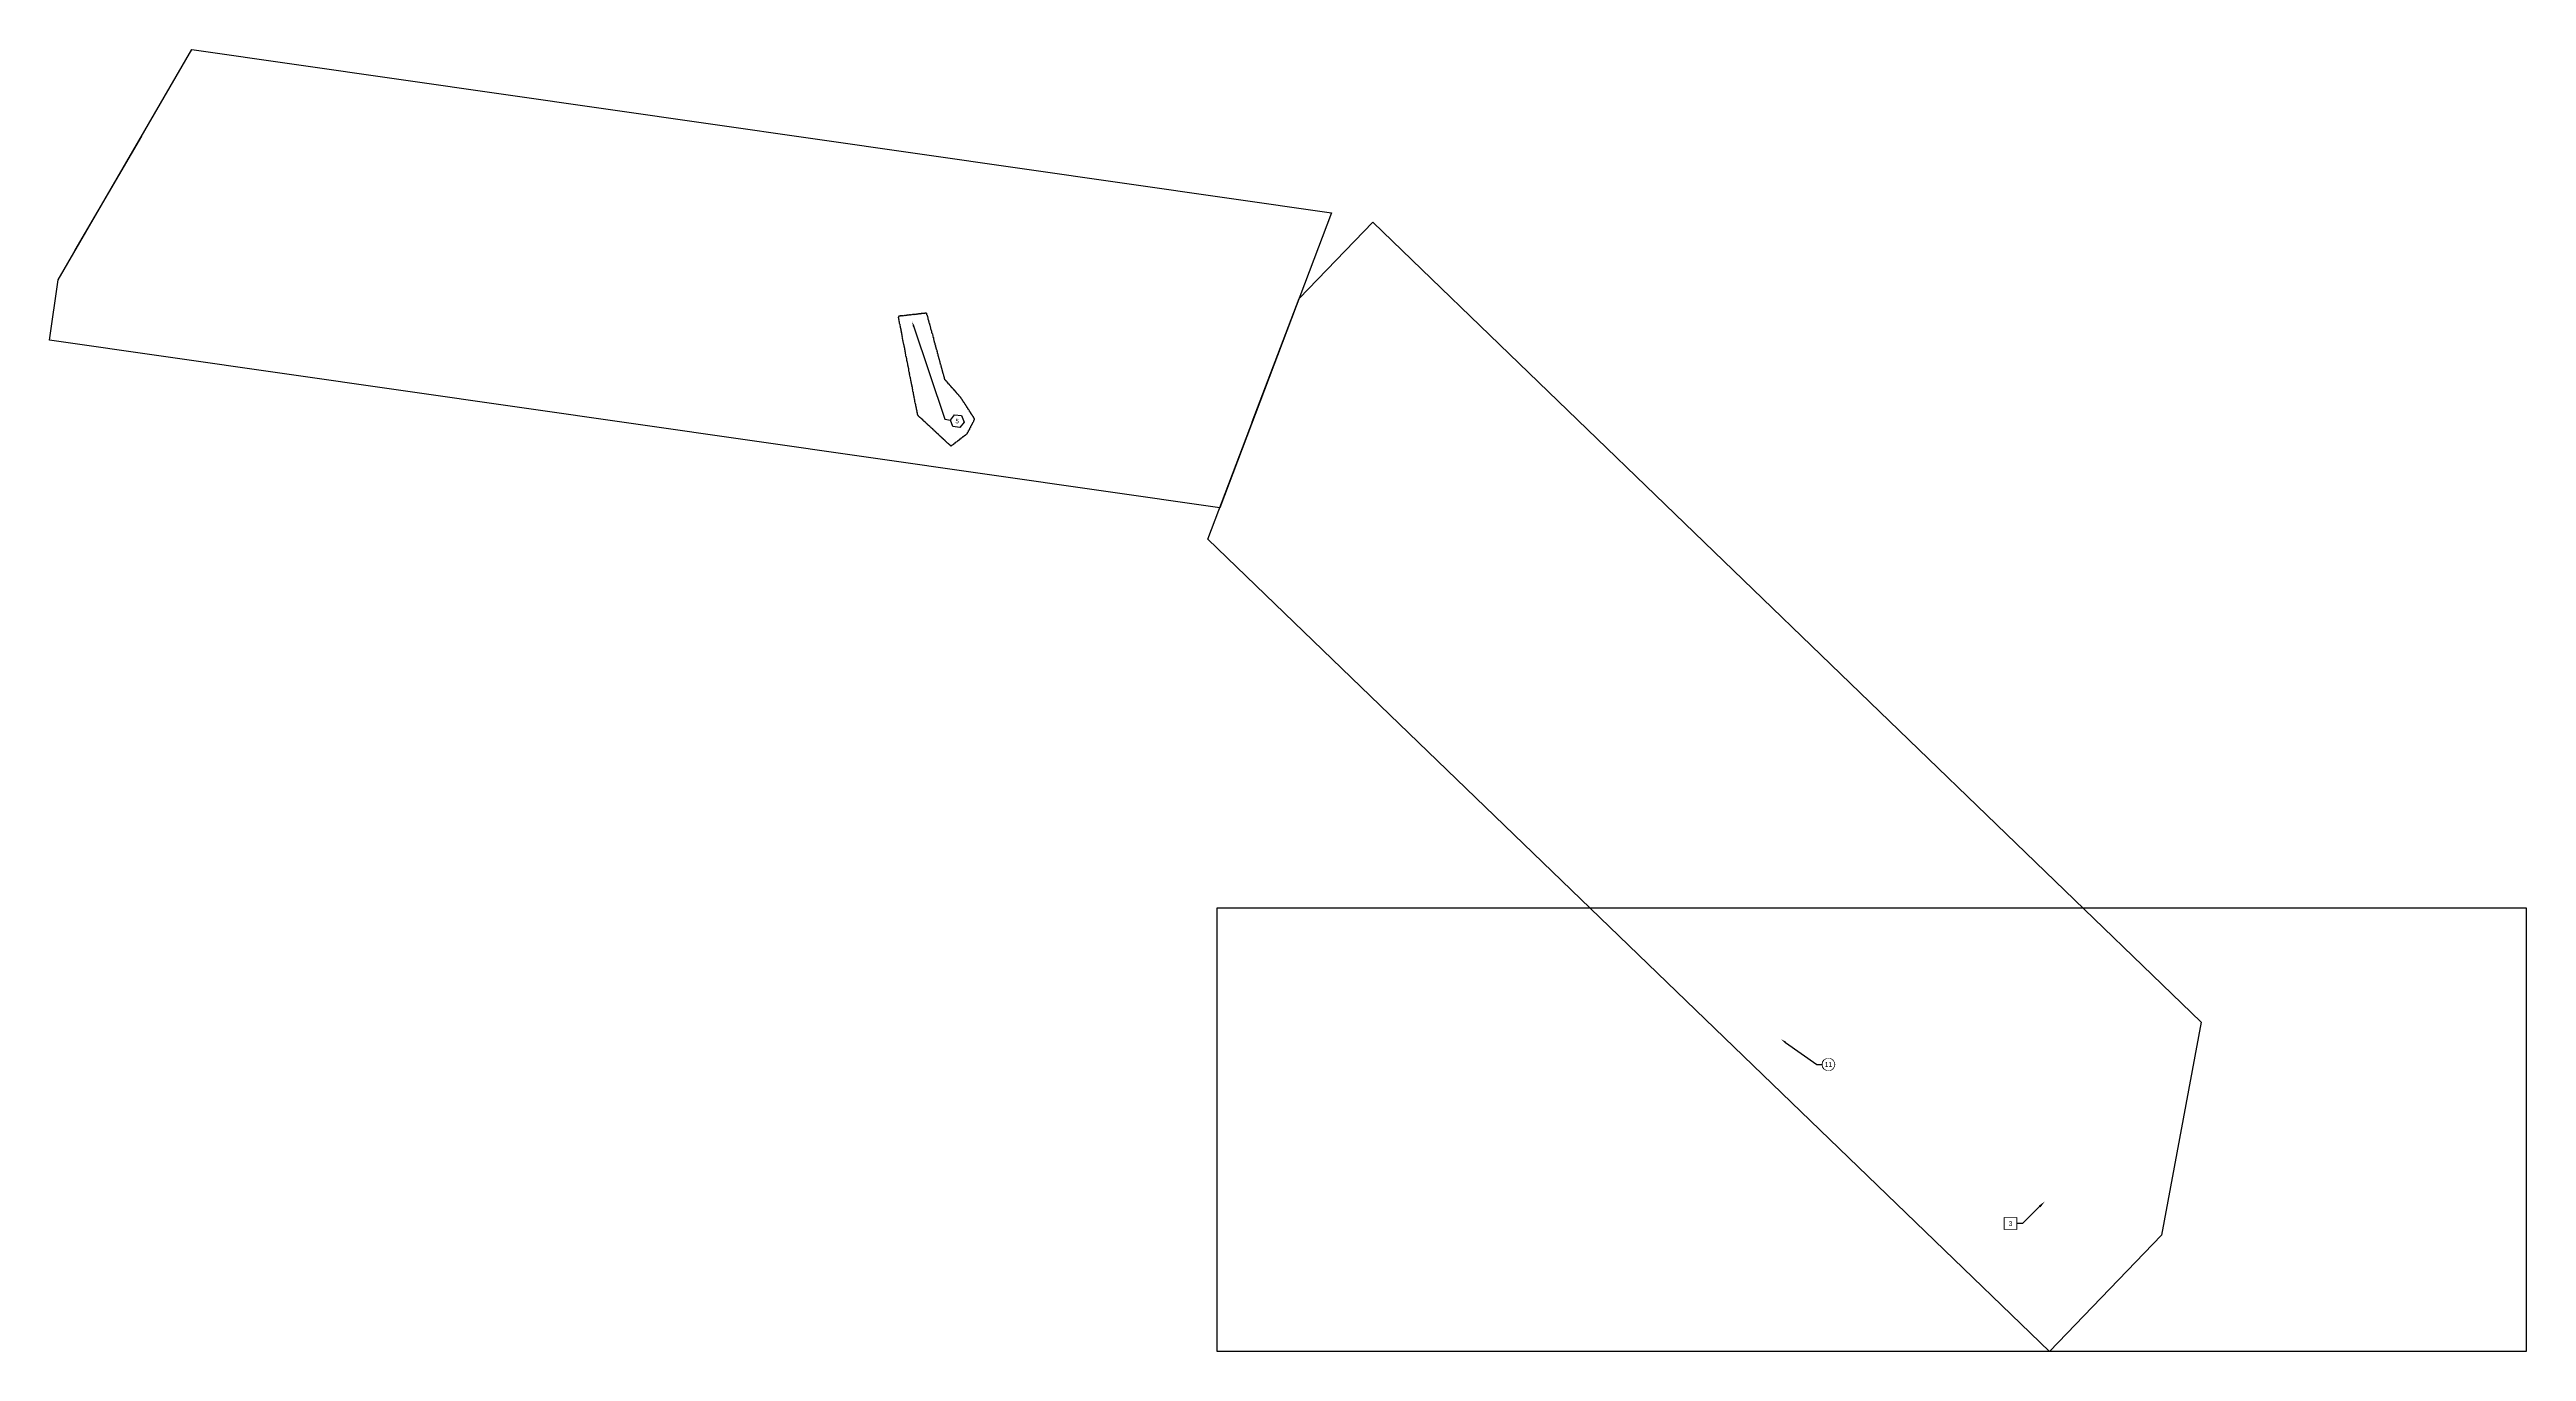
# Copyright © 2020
# Model space of a CAD drawing. Header units: feet. Extents: x 587216 to 589279, y 1029711 to 1030796.
import ezdxf
from ezdxf import colors
from ezdxf.entities.mleader import LeaderData, LeaderLine
from ezdxf.enums import TextEntityAlignment as Align
from ezdxf.math import Vec2, Vec3

# ---------------------------------------------------------------- set-up
doc = ezdxf.new("R2010")
doc.units = ezdxf.units.FT
doc.header["$MEASUREMENT"] = 0
doc.set_wipeout_variables(frame=1)
doc.layers.get('0').update_dxf_attribs({"color": 30})
for name, color, linetype in [('C-DIMS', 2, 'Continuous'), ('C-LABEL', 4, 'Continuous'), ('C-MATCHLINE', 251, 'Continuous'), ('PV-ANNO', 31, 'Continuous')]:
    doc.layers.add(name, color=color, linetype=linetype)
doc.layers.add('VP', color=7, linetype='Continuous', plot=False)
doc.styles.add('ARIAL', font='arial.ttf')
doc.styles.get("Standard").update_dxf_attribs({"font": 'SIMPLEX.SHX'})

# ---------------------------------------------------------------- blocks, each defined once
blk = doc.blocks.new('KN-CIRC')
at = {"linetype": 'ByBlock', "transparency": 16777216}
blk.add_circle((0, 0), 0.125, dxfattribs=at)
at = {"transparency": 16777216, "style": 'ARIAL'}
blk.add_attdef('KN', text='', height=0.1, dxfattribs=at).set_placement((0, 0), align=Align.MIDDLE)
at = {"transparency": 16777216}
blk.add_wipeout([(0.047, -0.114), (0.068, -0.102), (0.087, -0.087), (0.102, -0.068), (0.114, -0.047), (0.121, -0.024), (0.123, 0), (0.121, 0.024), (0.114, 0.047), (0.102, 0.068), (0.087, 0.087), (0.068, 0.102), (0.047, 0.114), (0.024, 0.121), (0, 0.123), (-0.024, 0.121), (-0.047, 0.114), (-0.068, 0.102), (-0.087, 0.087), (-0.102, 0.068), (-0.114, 0.047), (-0.121, 0.024), (-0.123, 0), (-0.121, -0.024), (-0.114, -0.047), (-0.102, -0.068), (-0.087, -0.087), (-0.068, -0.102), (-0.047, -0.114), (-0.024, -0.121), (0, -0.123), (0.024, -0.121)], dxfattribs=at)
blk = doc.blocks.new('KN-SQ')
at = {"transparency": 16777216}
blk.add_lwpolyline([(-1, -1), (-1, -0.75), (-0.75, -0.75), (-0.75, -1)], close=True, dxfattribs=at)
at = {"transparency": 16777216, "style": 'ARIAL'}
blk.add_attdef('KN', text='', height=0.1, dxfattribs=at).set_placement((-0.875, -0.875), align=Align.MIDDLE_CENTER)
at = {"transparency": 16777216}
blk.add_wipeout([(-0.9975, -0.9975), (-0.9975, -0.7525), (-0.7525, -0.7525), (-0.7525, -0.9975)], dxfattribs=at)
blk = doc.blocks.new('_TagHexagon')
at = {"color": 0, "linetype": 'ByBlock', "transparency": 16777216}
blk.add_lwpolyline([(-0.144, 0), (-0.072, 0.125), (0.072, 0.125), (0.144, 0), (0.072, -0.125), (-0.072, -0.125)], close=True, dxfattribs=at)
at = {"layer": 'C-DIMS', "color": 0, "transparency": 16777216, "style": 'ARIAL'}
blk.add_attdef('TAGNUMBER', text='', height=0.0938, dxfattribs=at).set_placement((0, 0), align=Align.MIDDLE)

msp = doc.modelspace()

# ---------------------------------------------------------------- linework, layer by layer
at = {"layer": 'C-MATCHLINE'}
for p, q in [((587237.1, 1030628.5), (587292.4, 1030723.6)), ((588217.5, 1030485.5), (588256.5, 1030588.3))]:
    msp.add_line(p, q, dxfattribs=at)
at = {"layer": 'PV-ANNO', "flags": 128}
msp.add_lwpolyline([(587986.1, 1030487.9, 0.520567), (587985.8, 1030488.4, 0.520567), (587985.5, 1030488.8, 0.520567), (587985.2, 1030489.3, 0.520567), (587984.7, 1030490.1, 0.520567), (587984.4, 1030490.6, 0.520567), (587983.9, 1030491.3, 0.520567), (587983.6, 1030491.8, 0.520567), (587983.2, 1030492.4, 0.520567), (587983, 1030492.7, 0.520567), (587982.6, 1030493.4, 0.520567), (587982.3, 1030493.7, 0.520567), (587982, 1030494.3, 0.520567), (587981.5, 1030495, 0.520567), (587981, 1030495.7, 0.520567), (587980.7, 1030496.2, 0.520567), (587980.5, 1030496.6, 0.520567), (587980, 1030497.3, 0.520567), (587979.7, 1030497.8, 0.520567), (587979.1, 1030498.7, 0.520567), (587978.8, 1030499.1, 0.520567), (587978.3, 1030499.9, 0.520567), (587977.9, 1030500.5, 0.520567), (587977.6, 1030501, 0.520567), (587977, 1030501.9, 0.520567), (587976.6, 1030502.6, 0.520567), (587976, 1030503.4, 0.520567), (587975.7, 1030504, 0.520567), (587975.1, 1030504.7, 0.520567), (587974.7, 1030505.4, 0.520567), (587974.2, 1030506.2, 0.520567), (587973.8, 1030506.6, 0.520567), (587973.4, 1030507.1, 0.520567), (587973, 1030507.5, 0.520567), (587972.3, 1030508.3, 0.520567), (587972, 1030508.6, 0.520567), (587971.5, 1030509.2, 0.520567), (587970.9, 1030509.8, 0.520567), (587970.2, 1030510.6, 0.520567), (587969.7, 1030511.3, 0.520567), (587969, 1030512, 0.520567), (587968.3, 1030512.7, 0.520567), (587967.8, 1030513.3, 0.520567), (587967.2, 1030514, 0.520567), (587966.7, 1030514.5, 0.520567), (587966.3, 1030515, 0.520567), (587965.7, 1030515.7, 0.520567), (587965.2, 1030516.3, 0.520567), (587964.5, 1030517, 0.520567), (587964, 1030517.6, 0.520567), (587963.4, 1030518.3, 0.520567), (587962.7, 1030519.1, 0.520567), (587962, 1030519.9, 0.520567), (587961.4, 1030520.6, 0.520567), (587961.1, 1030521.4, 0.520567), (587960.9, 1030522.1, 0.520567), (587960.7, 1030522.9, 0.520567), (587960.4, 1030523.8, 0.520567), (587960.3, 1030524.5, 0.520567), (587959.9, 1030525.6, 0.520567), (587959.7, 1030526.4, 0.520567), (587959.4, 1030527.5, 0.520567), (587959.1, 1030528.6, 0.520567), (587958.9, 1030529.6, 0.520567), (587958.6, 1030530.5, 0.520567), (587958.5, 1030530.9, 0.520567), (587958.3, 1030531.8, 0.520567), (587958.1, 1030532.2, 0.520567), (587957.9, 1030533.1, 0.520567), (587957.8, 1030533.5, 0.520567), (587957.5, 1030534.4, 0.520567), (587957.4, 1030535, 0.520567), (587957.1, 1030535.9, 0.520567), (587956.8, 1030537, 0.520567), (587956.5, 1030538, 0.520567), (587956.4, 1030538.7, 0.520567), (587956.1, 1030539.6, 0.520567), (587955.8, 1030540.6, 0.520567), (587955.6, 1030541.5, 0.520567), (587955.3, 1030542.5, 0.520567), (587955.1, 1030543.3, 0.520567), (587954.8, 1030544.3, 0.520567), (587954.5, 1030545.4, 0.520567), (587954.4, 1030546, 0.520567), (587954.2, 1030546.6, 0.520567), (587954.1, 1030547.1, 0.520567), (587953.9, 1030547.7, 0.520567), (587953.6, 1030548.7, 0.520567), (587953.4, 1030549.7, 0.520567), (587953.2, 1030550.2, 0.520567), (587953, 1030551.1, 0.520567), (587952.8, 1030551.7, 0.520567), (587952.6, 1030552.4, 0.520567), (587952.5, 1030553, 0.520567), (587952.3, 1030553.6, 0.520567), (587952.1, 1030554.3, 0.520567), (587952, 1030554.8, 0.520567), (587951.7, 1030555.9, 0.520567), (587951.5, 1030556.6, 0.520567), (587951.2, 1030557.6, 0.520567), (587951.1, 1030558, 0.520567), (587950.8, 1030559.2, 0.520567), (587950.6, 1030559.8, 0.520567), (587950.3, 1030560.6, 0.520567), (587950.1, 1030561.5, 0.520567), (587949.9, 1030562.1, 0.520567), (587949.7, 1030562.9, 0.520567), (587949.6, 1030563.5, 0.520567), (587949.3, 1030564.4, 0.520567), (587949, 1030565.4, 0.520567), (587948.8, 1030566.4, 0.520567), (587948.5, 1030567.4, 0.520567), (587948.3, 1030568, 0.520567), (587948, 1030569.2, 0.520567), (587947.7, 1030570.3, 0.520567), (587947.5, 1030570.9, 0.520567), (587947.3, 1030571.7, 0.520567), (587947, 1030572.8, 0.520567), (587946.8, 1030573.8, 0.520567), (587946.6, 1030574.5, 0.520567), (587946.4, 1030574.9, 0.520567), (587946.2, 1030575.8, 0.520567), (587945.8, 1030576, 0.520567), (587945.3, 1030575.9, 0.520567), (587944.5, 1030575.8, 0.520567), (587943.7, 1030575.7, 0.520567), (587942.9, 1030575.7, 0.520567), (587942, 1030575.6, 0.520567), (587941.4, 1030575.5, 0.520567), (587940.6, 1030575.4, 0.520567), (587940.2, 1030575.3, 0.520567), (587939.2, 1030575.2, 0.520567), (587938.8, 1030575.2, 0.520567), (587938.1, 1030575.1, 0.520567), (587937.2, 1030575, 0.520567), (587936.8, 1030575, 0.520567), (587936.3, 1030574.9, 0.520567), (587935.6, 1030574.8, 0.520567), (587935.1, 1030574.8, 0.520567), (587934.3, 1030574.7, 0.520567), (587933.5, 1030574.6, 0.520567), (587932.9, 1030574.5, 0.520567), (587931.8, 1030574.4, 0.520567), (587931.3, 1030574.3, 0.520567), (587930.8, 1030574.3, 0.520567), (587930.3, 1030574.2, 0.520567), (587929.4, 1030574.1, 0.520567), (587928.4, 1030574, 0.520567), (587927.6, 1030573.9, 0.520567), (587926.9, 1030573.8, 0.520567), (587926, 1030573.7, 0.520567), (587925.4, 1030573.7, 0.520567), (587924.6, 1030573.6, 0.520567), (587923.6, 1030573.5, 0.520567), (587923, 1030573.4, 0.520567), (587922.7, 1030572.9, 0.520567), (587922.9, 1030572.2, 0.520567), (587922.9, 1030571.8, 0.520567), (587923.2, 1030570.7, 0.520567), (587923.3, 1030570.1, 0.520567), (587923.5, 1030569, 0.520567), (587923.6, 1030568.5, 0.520567), (587923.8, 1030567.4, 0.520567), (587923.9, 1030567, 0.520567), (587924, 1030566.5, 0.520567), (587924.1, 1030565.8, 0.520567), (587924.2, 1030565.3, 0.520567), (587924.4, 1030564.5, 0.520567), (587924.5, 1030563.9, 0.520567), (587924.7, 1030563, 0.520567), (587924.8, 1030562.4, 0.520567), (587925, 1030561.3, 0.520567), (587925.1, 1030560.6, 0.520567), (587925.3, 1030560, 0.520567), (587925.4, 1030559.2, 0.520567), (587925.6, 1030558.3, 0.520567), (587925.7, 1030557.8, 0.520567), (587925.9, 1030556.7, 0.520567), (587926.1, 1030555.6, 0.520567), (587926.3, 1030554.5, 0.520567), (587926.5, 1030553.4, 0.520567), (587926.7, 1030552.7, 0.520567), (587926.9, 1030551.6, 0.520567), (587927.1, 1030550.6, 0.520567), (587927.3, 1030549.7, 0.520567), (587927.4, 1030549, 0.520567), (587927.5, 1030548.4, 0.520567), (587927.6, 1030547.9, 0.520567), (587927.8, 1030547.1, 0.520567), (587927.9, 1030546.6, 0.520567), (587928.1, 1030545.5, 0.520567), (587928.2, 1030544.8, 0.520567), (587928.4, 1030543.9, 0.520567), (587928.6, 1030543, 0.520567), (587928.8, 1030542.1, 0.520567), (587928.9, 1030541.2, 0.520567), (587929.1, 1030540.1, 0.520567), (587929.2, 1030539.6, 0.520567), (587929.5, 1030538.5, 0.520567), (587929.6, 1030538, 0.520567), (587929.7, 1030537.1, 0.520567), (587929.9, 1030536.2, 0.520567), (587930.1, 1030535.4, 0.520567), (587930.2, 1030534.6, 0.520567), (587930.3, 1030534.2, 0.520567), (587930.5, 1030533.3, 0.520567), (587930.6, 1030532.5, 0.520567), (587930.9, 1030531.4, 0.520567), (587931.1, 1030530.4, 0.520567), (587931.2, 1030529.8, 0.520567), (587931.3, 1030529, 0.520567), (587931.4, 1030528.5, 0.520567), (587931.6, 1030527.5, 0.520567), (587931.8, 1030526.7, 0.520567), (587932, 1030525.6, 0.520567), (587932.2, 1030524.5, 0.520567), (587932.4, 1030523.6, 0.520567), (587932.6, 1030522.7, 0.520567), (587932.7, 1030522.2, 0.520567), (587932.8, 1030521.5, 0.520567), (587933, 1030520.6, 0.520567), (587933.2, 1030519.4, 0.520567), (587933.4, 1030518.3, 0.520567), (587933.6, 1030517.6, 0.520567), (587933.7, 1030516.8, 0.520567), (587933.9, 1030516, 0.520567), (587934, 1030515.2, 0.520567), (587934.2, 1030514.6, 0.520567), (587934.3, 1030514, 0.520567), (587934.5, 1030512.8, 0.520567), (587934.6, 1030512.1, 0.520567), (587934.7, 1030511.7, 0.520567), (587934.9, 1030510.7, 0.520567), (587935, 1030510.2, 0.520567), (587935.1, 1030509.7, 0.520567), (587935.2, 1030509.1, 0.520567), (587935.4, 1030508.2, 0.520567), (587935.5, 1030507.7, 0.520567), (587935.7, 1030506.9, 0.520567), (587935.8, 1030506.3, 0.520567), (587936, 1030505.3, 0.520567), (587936.2, 1030504.2, 0.520567), (587936.4, 1030503.3, 0.520567), (587936.6, 1030502.1, 0.520567), (587936.8, 1030501, 0.520567), (587937, 1030500.2, 0.520567), (587937.1, 1030499.3, 0.520567), (587937.3, 1030498.6, 0.520567), (587937.5, 1030497.6, 0.520567), (587937.6, 1030497.2, 0.520567), (587937.7, 1030496.6, 0.520567), (587937.8, 1030495.8, 0.520567), (587938, 1030494.9, 0.520567), (587938.1, 1030494.5, 0.520567), (587938.3, 1030493.4, 0.520567), (587938.4, 1030492.9, 0.520567), (587938.6, 1030491.8, 0.520567), (587938.9, 1030491.2, 0.520567), (587939.2, 1030490.9, 0.520567), (587939.8, 1030490.3, 0.520567), (587940.6, 1030489.6, 0.520567), (587940.9, 1030489.3, 0.520567), (587941.3, 1030489, 0.520567), (587941.7, 1030488.6, 0.520567), (587942.4, 1030488, 0.520567), (587943, 1030487.4, 0.520567), (587943.6, 1030486.8, 0.520567), (587944.4, 1030486.1, 0.520567), (587944.8, 1030485.8, 0.520567), (587945.4, 1030485.2, 0.520567), (587946, 1030484.6, 0.520567), (587946.6, 1030484, 0.520567), (587947.2, 1030483.5, 0.520567), (587948.1, 1030482.7, 0.520567), (587948.7, 1030482.2, 0.520567), (587949.5, 1030481.4, 0.520567), (587950.3, 1030480.6, 0.520567), (587950.7, 1030480.3, 0.520567), (587951.1, 1030479.9, 0.520567), (587951.8, 1030479.2, 0.520567), (587952.3, 1030478.8, 0.520567), (587953.1, 1030478.1, 0.520567), (587953.6, 1030477.6, 0.520567), (587954.1, 1030477.1, 0.520567), (587954.7, 1030476.5, 0.520567), (587955.5, 1030475.8, 0.520567), (587955.8, 1030475.6, 0.520567), (587956.5, 1030474.9, 0.520567), (587957.1, 1030474.3, 0.520567), (587957.9, 1030473.6, 0.520567), (587958.4, 1030473.1, 0.520567), (587959, 1030472.5, 0.520567), (587959.9, 1030471.7, 0.520567), (587960.6, 1030471.1, 0.520567), (587961.2, 1030470.5, 0.520567), (587961.7, 1030470.1, 0.520567), (587962.5, 1030469.3, 0.520567), (587963.4, 1030468.5, 0.520567), (587964.1, 1030467.8, 0.520567), (587964.6, 1030467.4, 0.520567), (587965, 1030467, 0.520567), (587965.4, 1030466.7, 0.520567), (587966, 1030466.1, 0.520567), (587966.4, 1030465.7, 0.520567), (587966.7, 1030465.8, 0.520567), (587967.1, 1030466, 0.520567), (587967.4, 1030466.3, 0.520567), (587968.3, 1030467, 0.520567), (587969.1, 1030467.6, 0.520567), (587969.6, 1030468, 0.520567), (587970.2, 1030468.4, 0.520567), (587970.7, 1030468.8, 0.520567), (587971.6, 1030469.5, 0.520567), (587972.2, 1030470, 0.520567), (587973, 1030470.6, 0.520567), (587973.9, 1030471.3, 0.520567), (587974.4, 1030471.7, 0.520567), (587975.1, 1030472.2, 0.520567), (587975.6, 1030472.6, 0.520567), (587976, 1030472.9, 0.520567), (587976.5, 1030473.3, 0.520567), (587977.4, 1030474, 0.520567), (587978.1, 1030474.5, 0.520567), (587978.9, 1030475.1, 0.520567), (587979.6, 1030475.7, 0.520567), (587980.4, 1030476.6, 0.520567), (587980.6, 1030477.1, 0.520567), (587981, 1030477.9, 0.520567), (587981.2, 1030478.3, 0.520567), (587981.7, 1030479.1, 0.520567), (587982.2, 1030480.2, 0.520567), (587982.5, 1030480.8, 0.520567), (587983, 1030481.8, 0.520567), (587983.3, 1030482.4, 0.520567), (587983.7, 1030483.1, 0.520567), (587984, 1030483.7, 0.520567), (587984.3, 1030484.3, 0.520567), (587984.6, 1030485, 0.520567), (587985.1, 1030485.9, 0.520567), (587985.4, 1030486.5, 0.520567), (587985.8, 1030487.3, 0.520567)], format="xyb", close=True, dxfattribs=at)
at = {"layer": 'VP', "elevation": 1000, "flags": 128}
msp.add_lwpolyline([(588190.4, 1030414), (587215.6, 1030553.5), (587222.9, 1030603.9), (587334.2, 1030795.7), (588283.6, 1030659.8)], close=True, dxfattribs=at)
msp.add_lwpolyline([(588190.4, 1030414), (587215.6, 1030553.5), (587222.9, 1030603.9), (587334.2, 1030795.7), (588283.6, 1030659.8)], close=True, dxfattribs=at)
msp.add_lwpolyline([(588190.4, 1030414), (587215.6, 1030553.5), (587222.9, 1030603.9), (587334.2, 1030795.7), (588283.6, 1030659.8)], close=True, dxfattribs=at)
msp.add_lwpolyline([(588190.4, 1030414), (587215.6, 1030553.5), (587222.9, 1030603.9), (587334.2, 1030795.7), (588283.6, 1030659.8)], close=True, dxfattribs=at)
msp.add_lwpolyline([(588190.4, 1030414), (587215.6, 1030553.5), (587222.9, 1030603.9), (587334.2, 1030795.7), (588283.6, 1030659.8)], close=True, dxfattribs=at)
msp.add_lwpolyline([(588190.4, 1030414), (587215.6, 1030553.5), (587222.9, 1030603.9), (587334.2, 1030795.7), (588283.6, 1030659.8)], close=True, dxfattribs=at)
at = {"layer": 'VP'}
for points, elevation in [([(588317.8, 1030651.8), (589007.9, 1029985.6), (588974.8, 1029808.1), (588881.4, 1029711.3), (588180.5, 1030387.9), (588256.5, 1030588.3)], 1000), ([(588317.8, 1030651.8), (589007.9, 1029985.6), (588974.8, 1029808.1), (588881.4, 1029711.3), (588180.5, 1030387.9), (588256.5, 1030588.3)], 1000), ([(588317.8, 1030651.8), (589007.9, 1029985.6), (588974.8, 1029808.1), (588881.4, 1029711.3), (588180.5, 1030387.9), (588256.5, 1030588.3)], 1000), ([(588317.8, 1030651.8), (589007.9, 1029985.6), (588974.8, 1029808.1), (588881.4, 1029711.3), (588180.5, 1030387.9), (588256.5, 1030588.3)], 1000), ([(588187.9, 1029711.6), (589278.8, 1029711.6), (589278.8, 1030080.4), (588187.9, 1030080.4)], 1125), ([(588187.9, 1029711.6), (589278.8, 1029711.6), (589278.8, 1030080.4), (588187.9, 1030080.4)], 1125), ([(588187.9, 1029711.6), (589278.8, 1029711.6), (589278.8, 1030080.4), (588187.9, 1030080.4)], 1125)]:
    msp.add_lwpolyline(points, close=True, dxfattribs=dict(at, elevation=elevation))

# ---------------------------------------------------------------- leaders
at = {"layer": 'C-LABEL'}
ml = msp.add_multileader_block('Standard', dxfattribs=at)
ml.set_content('KN-CIRC', color=256, scale=40)
ml.set_attribute('KN', '11', width=0)
ml.set_leader_properties(color=256)
ml.build(insert=Vec2(0, 0))
ml.multileader.update_dxf_attribs({"dogleg_length": 0.12, "arrow_head_size": 4.8, "scale": 40})
ctx = ml.context
ctx.base_point, ctx.scale, ctx.char_height, ctx.arrow_head_size, ctx.landing_gap_size, ctx.plane_origin = Vec3(588692.4, 1029950.3), 40, 3.2, 4.8, 1.6, Vec3(588657.8, 1029971.4)
notes = []
notes.append((ctx, [(0, (1, 1, 0), (588687.6, 1029950.3), (1, 0), 4.8, [(0, [(588657.8, 1029971.4)], 0, [])])]))
ctx.block.insert = Vec3(588697.4, 1029950.3)
ml = msp.add_multileader_block('Standard', dxfattribs=at)
ml.set_content('KN-SQ', color=256, scale=40)
ml.set_attribute('KN', '3', width=0)
ml.set_leader_properties(color=256)
ml.build(insert=Vec2(0, 0))
ml.multileader.update_dxf_attribs({"dogleg_length": 0.12, "arrow_head_size": 6, "scale": 40})
ctx = ml.context
ctx.base_point, ctx.scale, ctx.char_height, ctx.arrow_head_size, ctx.landing_gap_size, ctx.plane_origin = Vec3(588844.1, 1029817.8), 40, 3.2, 6, 1.6, Vec3(588877.6, 1029836.2)
notes.append((ctx, [(0, (1, 1, 0), (588858.9, 1029817.8), (-1, 0), 4.8, [(0, [(588877.6, 1029836.2)], 0, [])])]))
ctx.block.insert = Vec3(588884.1, 1029852.8)
at = {"layer": 'PV-ANNO'}
ml = msp.add_multileader_block('Standard', dxfattribs=at)
ml.set_content('_TagHexagon', color=256, scale=40)
ml.set_attribute('TAGNUMBER', '5', width=0)
ml.set_leader_properties(color=256)
ml.build(insert=Vec2(0, 0))
ml.multileader.update_dxf_attribs({"dogleg_length": 0.12, "arrow_head_size": 4.8, "scale": 40})
ctx = ml.context
ctx.base_point, ctx.scale, ctx.char_height, ctx.arrow_head_size, ctx.landing_gap_size, ctx.plane_origin, ctx.plane_x_axis, ctx.plane_y_axis = Vec3(587966, 1030487), 40, 3.2, 4.8, 1.6, Vec3(587934.1, 1030569.2), Vec3(0.989918, -0.141645), Vec3(0.141645, 0.989918)
notes.append((ctx, [(0, (1, 1, 0), (587961.3, 1030487.7), (0.989918, -0.141645), 4.8, [(0, [(587934.1, 1030569.2)], 0, [])])]))
ctx.block.insert, ctx.block.rotation = Vec3(587971.7, 1030486.2), 6.141063
for ctx, leaders in notes:
    for number, flags, end, landing, length, lines in leaders:
        leader = LeaderData()
        leader.index, (leader.has_last_leader_line, leader.has_dogleg_vector, leader.attachment_direction) = number, flags
        leader.last_leader_point, leader.dogleg_vector, leader.dogleg_length = Vec3(end), Vec3(landing), length
        for number, points, colour, breaks in lines:
            line = LeaderLine()
            line.index, line.vertices, line.color, line.breaks = number, Vec3.list(points), colors.encode_raw_color(colour), breaks
            leader.lines.append(line)
        ctx.leaders.append(leader)

doc.saveas('drawing.dxf')
